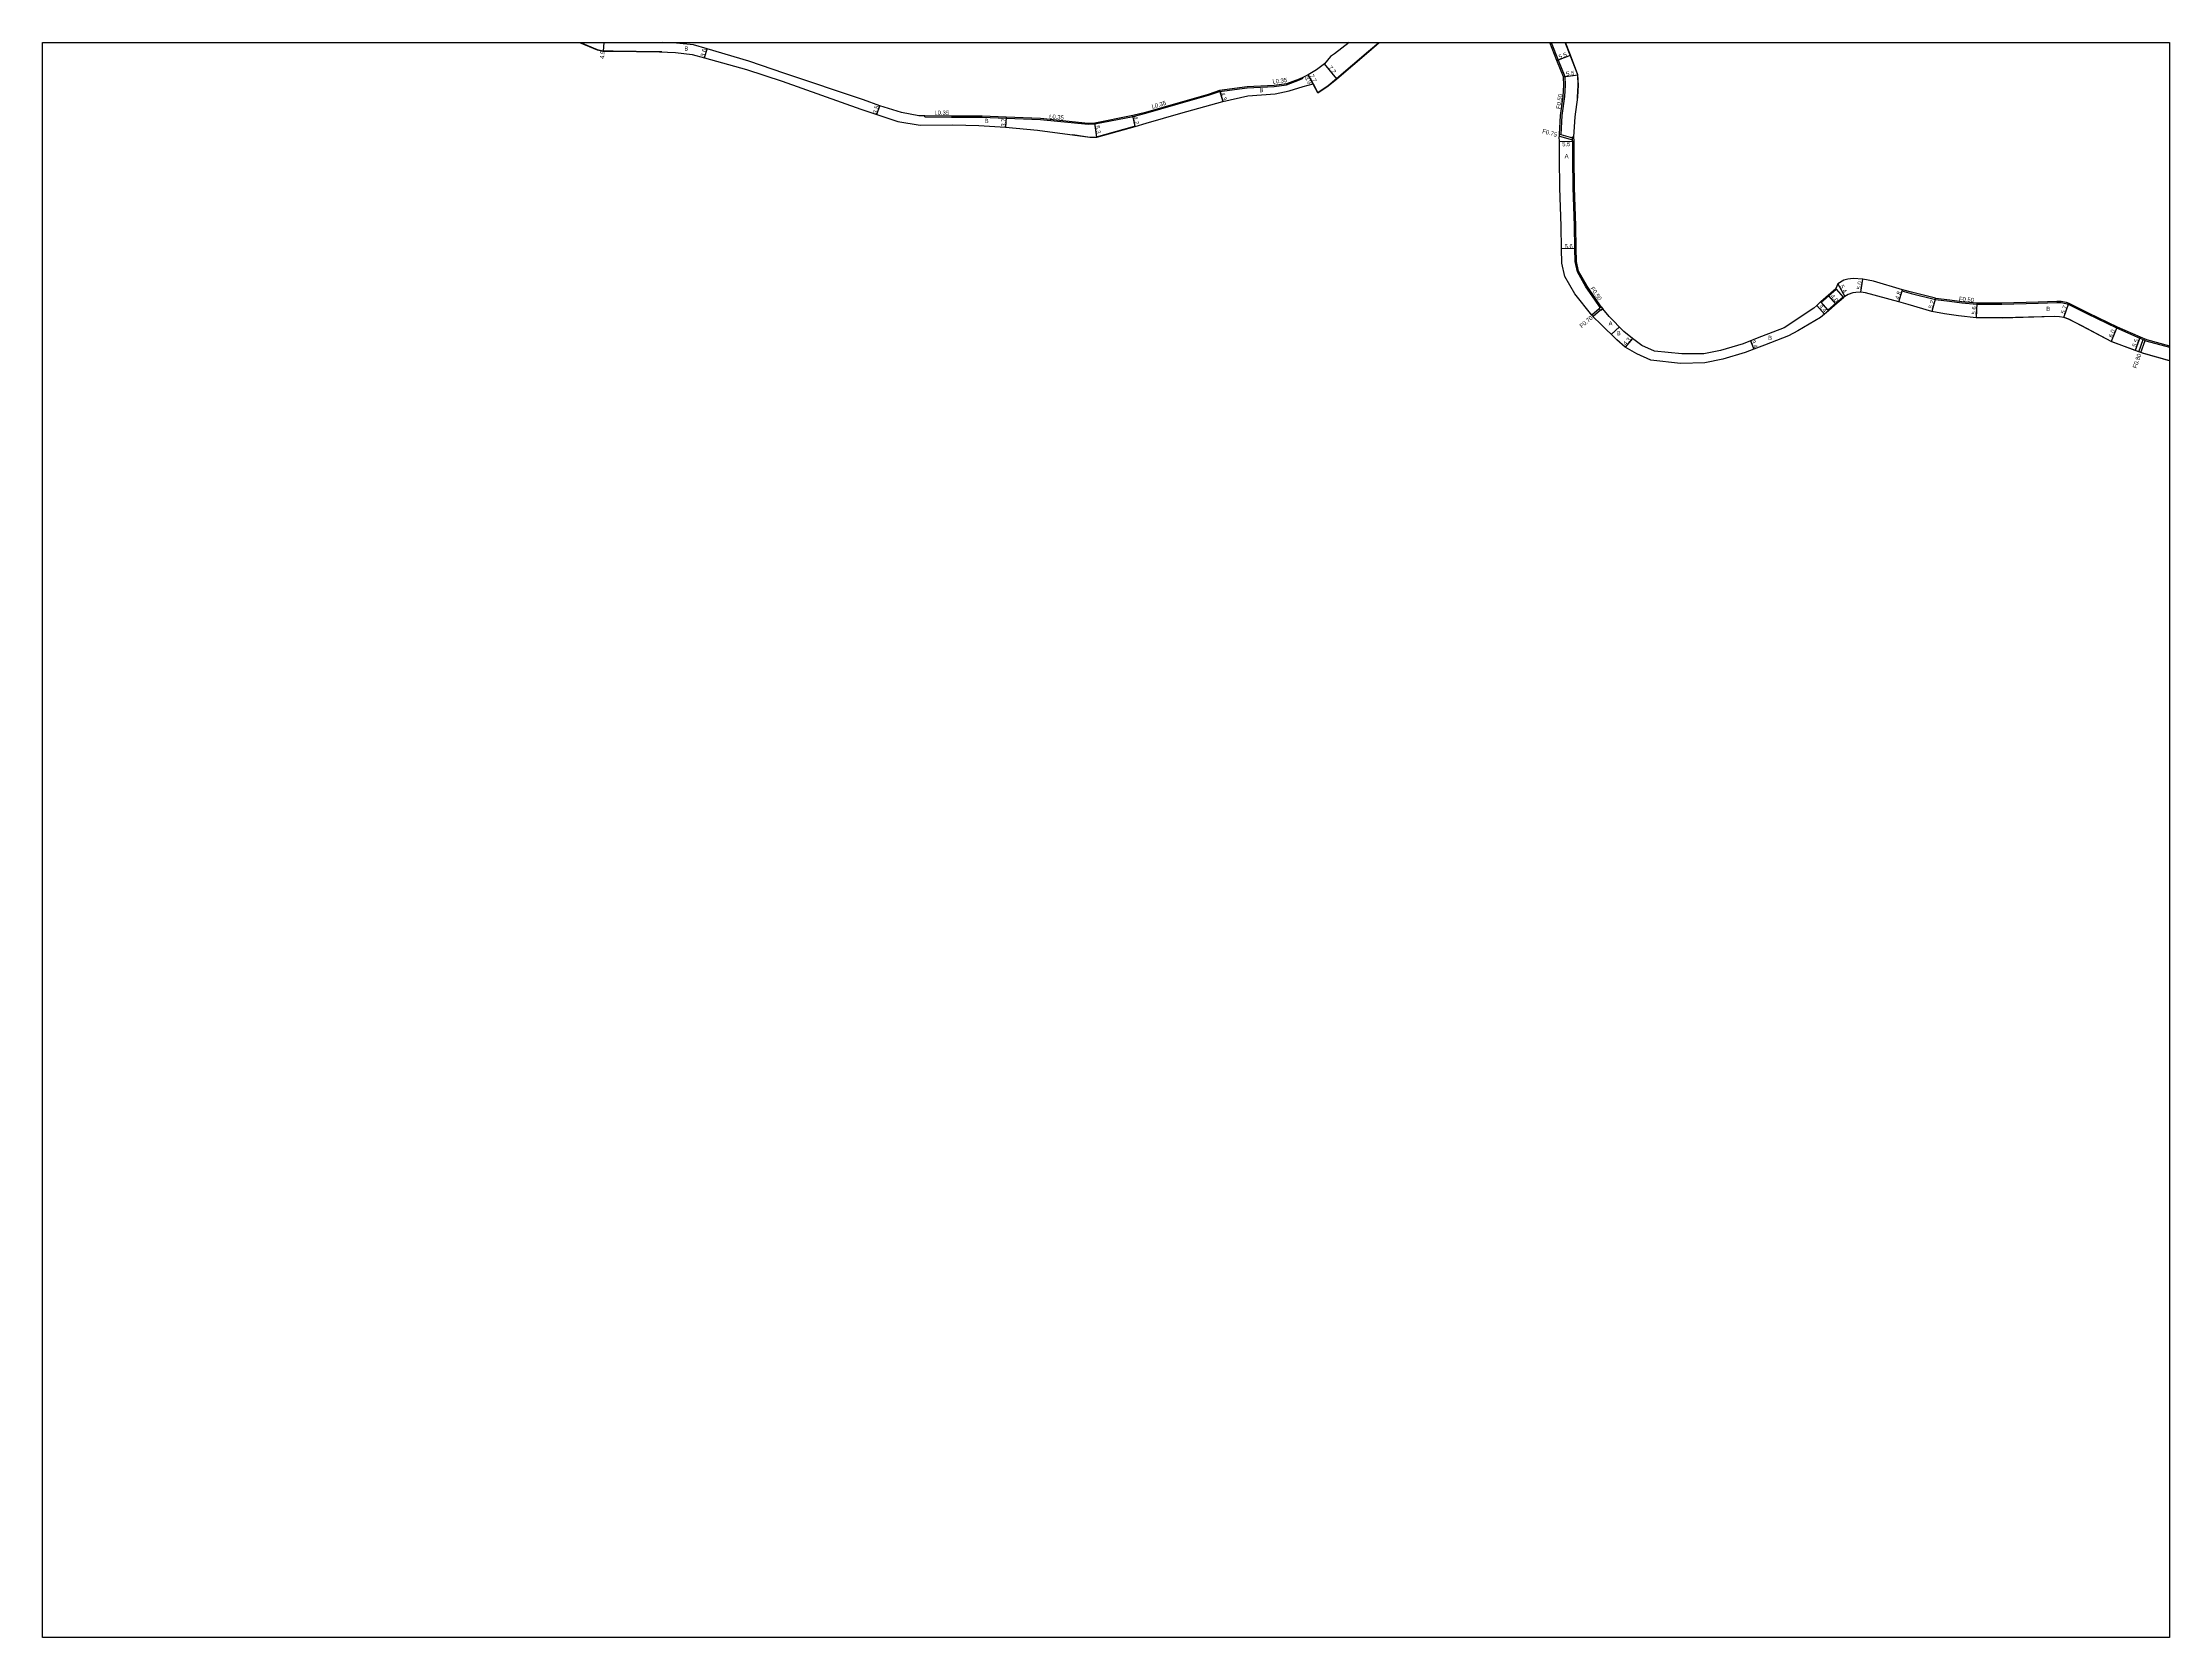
# Model space of a CAD drawing. Header units: metres. Extents: x -28000 to -24000, y -111000 to -108000.
# Drawn here: x -24800 to -24000, y -111000 to -110400 of the extents above; entities that cross this region are included whole.
import ezdxf

# ---------------------------------------------------------------- set-up
doc = ezdxf.new("R2010")
doc.units = ezdxf.units.M
doc.header["$LTSCALE"] = 2.5
for name, color, linetype in [('側溝・桝', 7, 'Continuous'), ('図郭', 7, 'Continuous'), ('幅員', 7, 'Continuous'), ('歩道・分離帯・安全施設', 7, 'Continuous'), ('舗装', 7, 'Continuous'), ('道路', 7, 'Continuous')]:
    doc.layers.add(name, color=color, linetype=linetype)
doc.styles.get("Standard").update_dxf_attribs({"font": ''})
doc.styles.get('Standard').set_extended_font_data('@MS PGothic')

msp = doc.modelspace()

# ---------------------------------------------------------------- linework, layer by layer
at = {"layer": '側溝・桝'}
for points in [[(-24232.55, -110400), (-24229.9, -110406.59), (-24227.45, -110412.74), (-24227.26, -110415.98), (-24227.51, -110420.3), (-24228.55, -110427.47), (-24228.95, -110434.62)], [(-24468.18, -110427.97), (-24458.14, -110428.1), (-24446.57, -110428.1), (-24437.53, -110428.45), (-24424.66, -110428.96), (-24406.74, -110430.76), (-24404.17, -110430.63), (-24389.84, -110427.78), (-24385.07, -110426.6), (-24372.9, -110423.11), (-24361.48, -110419.86), (-24357.25, -110418.4), (-24346.91, -110417), (-24336.69, -110416.51), (-24332.08, -110415.94), (-24327.24, -110414.09), (-24325.86, -110413.43), (-24326.01, -110413.12)], [(-24468.18, -110427.97), (-24468.18, -110427.62)], [(-24229.48, -110435.25), (-24224.48, -110436.6)], [(-24229.44, -110434.49), (-24228.95, -110434.62), (-24224.49, -110435.82)], [(-24214.14, -110499.74), (-24214.15, -110499.72), (-24216.3, -110496.54), (-24219.47, -110491.91), (-24222.7, -110486.2), (-24223.5, -110482.4), (-24223.6, -110477.48), (-24223.77, -110468.93), (-24224.29, -110454.49), (-24224.38, -110443.62), (-24224.47, -110437.17), (-24224.48, -110436.6), (-24224.49, -110435.82), (-24224.49, -110435.63), (-24224.5, -110435.43), (-24224, -110435.44)], [(-24100.47, -110492.99), (-24100.61, -110493.47), (-24097.1, -110494.43), (-24088.05, -110496.65), (-24082.68, -110497.35), (-24078.12, -110497.94), (-24072.48, -110498.45), (-24063.04, -110498.41), (-24049.39, -110498.02), (-24042.34, -110497.85), (-24040.77, -110497.85), (-24039, -110498.18), (-24038.08, -110498.48), (-24030.83, -110502.09), (-24019.93, -110507.37), (-24011.15, -110511.17), (-24009.85, -110511.74), (-24009.11, -110512.06), (-24008.83, -110512.18), (-24000, -110514.59)], [(-24214.46, -110500.14), (-24217.24, -110502.51)], [(-24214, -110500.67), (-24216.8, -110503.05)], [(-24011.46, -110516.38), (-24009.85, -110511.74)], [(-24010.71, -110516.65), (-24009.11, -110512.06)]]:
    msp.add_lwpolyline(points, dxfattribs=at)
msp.add_lwpolyline([(-24214.52, -110500.07), (-24214.14, -110499.74), (-24213.76, -110499.42), (-24213.14, -110500.14), (-24213.9, -110500.79), (-24214, -110500.67), (-24214.46, -110500.14)], close=True, dxfattribs=at)
at = {"layer": '図郭'}
msp.add_lwpolyline([(-24800, -110400), (-24000, -110400), (-24000, -111000), (-24800, -111000)], close=True, dxfattribs=at)
at = {"layer": '幅員'}
for points in [[(-24588.87, -110400), (-24589.17, -110403.22)], [(-24551.01, -110405.78), (-24550.02, -110402.32)], [(-24230.37, -110406.77), (-24225.26, -110404.72)], [(-24320.38, -110418.96), (-24323.91, -110412.12)], [(-24323.91, -110412.12), (-24322.12, -110415.58)], [(-24313.23, -110413.6), (-24317.81, -110408.05)], [(-24227.94, -110412.85), (-24222.49, -110412.1)], [(-24486.22, -110427.09), (-24485.13, -110423.76)], [(-24357.33, -110418.06), (-24356.04, -110422.16)], [(-24437.52, -110428.1), (-24437.78, -110431.79)], [(-24403.51, -110435.54), (-24404.21, -110430.28)], [(-24389.07, -110431.55), (-24389.91, -110427.43)], [(-24229.47, -110437.24), (-24223.97, -110437.16)], [(-24223.1, -110477.47), (-24228.7, -110477.58)], [(-24128.24, -110495.25), (-24125.63, -110498.28)], [(-24124.71, -110490.76), (-24122.09, -110495.48)], [(-24116.09, -110493.91), (-24115.36, -110488.96)], [(-24101.81, -110497.59), (-24100.47, -110492.99)], [(-24129.74, -110502.18), (-24132.66, -110498.89)], [(-24087.96, -110496.15), (-24089.32, -110501.17)], [(-24072.46, -110497.95), (-24072.71, -110503.55)], [(-24039.76, -110503.4), (-24037.89, -110498.01)], [(-24201.92, -110511.36), (-24204.74, -110514.61)], [(-24019.72, -110506.92), (-24021.87, -110512.52)], [(-24010.96, -110510.72), (-24012.92, -110515.85)], [(-24157.56, -110512.22), (-24156.32, -110515.39)]]:
    msp.add_lwpolyline(points, dxfattribs=at)
at = {"layer": '歩道・分離帯・安全施設'}
for points in [[(-24597.71, -110400), (-24591.42, -110402.62), (-24589.16, -110403.12), (-24585.4, -110403.18), (-24567.93, -110403.36), (-24567.04, -110403.4)], [(-24320.34, -110418.82), (-24316.47, -110416.22), (-24313.29, -110413.53), (-24301.24, -110403.3), (-24297.35, -110400)], [(-24222.69, -110421.07), (-24222.61, -110420.57), (-24222.35, -110416.02), (-24222.59, -110412.12), (-24225.36, -110404.75), (-24227.27, -110400)], [(-24412.44, -110434.66), (-24406.08, -110435.54), (-24403.53, -110435.44), (-24389.27, -110431.5)], [(-24125.42, -110492.67), (-24131.1, -110497.56)], [(-24128.34, -110500.77), (-24122.66, -110495.87)], [(-24072.62, -110503.45), (-24062.96, -110503.51), (-24043.12, -110502.95), (-24041.34, -110503.03), (-24039.74, -110503.3), (-24037.97, -110503.92), (-24032.95, -110506.54), (-24021.83, -110512.43), (-24012.88, -110515.76), (-24011.59, -110516.23)], [(-24010.57, -110516.6), (-24009.71, -110516.91), (-24000, -110519.65)]]:
    msp.add_lwpolyline(points, dxfattribs=at)
at = {"layer": '舗装'}
msp.add_lwpolyline([(-24209.94, -110509.8), (-24206.9, -110506.94)], dxfattribs=at)
at = {"layer": '道路'}
for points in [[(-24597.97, -110400), (-24591.45, -110402.71), (-24589.17, -110403.22), (-24585.4, -110403.28), (-24567.93, -110403.46), (-24561.87, -110403.74), (-24555.64, -110404.55), (-24551.01, -110405.78), (-24535.25, -110410.1), (-24521.76, -110414.49), (-24492.26, -110425.1), (-24486.22, -110427.09), (-24478.28, -110429.7), (-24469.89, -110431.14), (-24457.66, -110430.93), (-24447.81, -110431.26), (-24437.78, -110431.79), (-24425.71, -110432.93), (-24406.09, -110435.64), (-24403.51, -110435.54), (-24389.07, -110431.55), (-24384.86, -110430.38), (-24371.88, -110426.61), (-24356.04, -110422.16), (-24346.62, -110420.01), (-24336.4, -110419.28), (-24331.12, -110418.21), (-24325.82, -110416.56), (-24322.12, -110415.58), (-24320.38, -110418.96), (-24316.41, -110416.3), (-24313.23, -110413.6), (-24301.17, -110403.38), (-24297.2, -110400)], [(-24308.58, -110400), (-24314.07, -110404.21), (-24315.59, -110405.26), (-24317.81, -110408.05), (-24320.77, -110410.25), (-24323.91, -110412.12), (-24326.01, -110413.12), (-24327.38, -110413.77), (-24332.17, -110415.59), (-24336.72, -110416.16), (-24346.94, -110416.65), (-24357.33, -110418.06), (-24361.59, -110419.52), (-24373, -110422.77), (-24385.16, -110426.26), (-24389.91, -110427.43), (-24404.21, -110430.28), (-24406.73, -110430.41), (-24424.63, -110428.61), (-24437.52, -110428.1), (-24446.56, -110427.75), (-24458.14, -110427.75), (-24468.18, -110427.62), (-24470.37, -110427.59), (-24476.9, -110426.28), (-24485.13, -110423.76), (-24491.25, -110421.5), (-24520.79, -110411.65), (-24534.3, -110406.96), (-24550.02, -110402.32), (-24555.17, -110400.87), (-24561.59, -110400.25), (-24567, -110400)], [(-24122.09, -110495.48), (-24122.57, -110495.97), (-24122.74, -110495.78), (-24128.42, -110500.68), (-24128.25, -110500.87), (-24131.22, -110503.5), (-24139.83, -110508.46), (-24143.32, -110510.33), (-24152.3, -110513.81), (-24156.32, -110515.39), (-24159.54, -110516.65), (-24168.01, -110519.14), (-24174.72, -110520.54), (-24183.92, -110520.75), (-24195.05, -110519.55), (-24200.34, -110517.16), (-24204.74, -110514.61), (-24207.85, -110511.86), (-24213.88, -110505.9), (-24216.7, -110503.18), (-24216.8, -110503.05), (-24217.24, -110502.51), (-24223.71, -110494.55), (-24227.43, -110487.99), (-24228.49, -110482.97), (-24228.7, -110477.58), (-24228.77, -110469.07), (-24229.29, -110454.6), (-24229.38, -110443.68), (-24229.47, -110437.24), (-24229.5, -110435.48), (-24229.48, -110435.25), (-24229.44, -110434.49), (-24229.05, -110427.42), (-24228.01, -110420.25), (-24227.76, -110415.98), (-24227.94, -110412.85), (-24230.37, -110406.77), (-24233.09, -110400)], [(-24144.9, -110507.32), (-24153.47, -110510.59), (-24157.56, -110512.22), (-24160.4, -110513.36), (-24168.84, -110515.84), (-24175.08, -110517.14), (-24183.36, -110517.15), (-24193.69, -110516.1), (-24198.45, -110513.99), (-24201.92, -110511.36), (-24205.2, -110508.7), (-24210.69, -110503.02), (-24213.14, -110500.14), (-24213.76, -110499.42), (-24215.89, -110496.26), (-24219.04, -110491.64), (-24222.22, -110486.02), (-24223, -110482.35), (-24223.1, -110477.47), (-24223.27, -110468.91), (-24223.79, -110454.48), (-24223.88, -110443.62), (-24223.97, -110437.16), (-24224, -110435.44), (-24223.55, -110427.9), (-24222.51, -110420.57), (-24222.25, -110416.02), (-24222.49, -110412.1), (-24225.26, -110404.72), (-24227.16, -110400)], [(-24087.96, -110496.15), (-24096.98, -110493.95), (-24100.47, -110492.99), (-24111.27, -110489.79), (-24115.36, -110488.96), (-24118.97, -110488.76), (-24120.97, -110489.01), (-24122.45, -110489.43), (-24124.71, -110490.76), (-24125.51, -110492.56), (-24125.35, -110492.75), (-24131.03, -110497.65), (-24131.19, -110497.46), (-24132.66, -110498.89), (-24133.81, -110499.91), (-24144.9, -110507.32)], [(-24000, -110519.75), (-24009.74, -110517), (-24010.71, -110516.65), (-24011.46, -110516.38), (-24012.92, -110515.85), (-24021.87, -110512.52), (-24033, -110506.63), (-24038.01, -110504.01), (-24039.76, -110503.4), (-24041.35, -110503.13), (-24043.12, -110503.05), (-24062.96, -110503.61), (-24072.71, -110503.55), (-24079.4, -110502.76), (-24084.58, -110502.03), (-24089.32, -110501.17), (-24098.24, -110498.58), (-24101.81, -110497.59), (-24114.31, -110494.15), (-24116.09, -110493.91), (-24117.98, -110493.98), (-24119.11, -110494.17), (-24120.87, -110494.82), (-24122.09, -110495.48)], [(-24087.96, -110496.15), (-24082.62, -110496.85), (-24078.07, -110497.44), (-24072.46, -110497.95), (-24063.05, -110497.91), (-24049.4, -110497.52), (-24042.35, -110497.35), (-24040.72, -110497.35), (-24038.87, -110497.7), (-24037.89, -110498.01), (-24030.61, -110501.64), (-24019.72, -110506.92), (-24010.96, -110510.72), (-24008.66, -110511.71), (-24000, -110514.07)]]:
    msp.add_lwpolyline(points, dxfattribs=at)
for points in [[(-24131.19, -110497.46), (-24125.51, -110492.56), (-24125.35, -110492.75), (-24131.03, -110497.65)], [(-24131.03, -110497.65), (-24125.35, -110492.75), (-24122.74, -110495.78), (-24128.42, -110500.68)], [(-24128.25, -110500.87), (-24122.57, -110495.97), (-24122.74, -110495.78), (-24128.42, -110500.68)]]:
    msp.add_lwpolyline(points, close=True, dxfattribs=at)

# ---------------------------------------------------------------- texts
at = {"layer": '側溝・桝'}
for s, rotation, p in [('L0.35', 7.1261, (-24337.27, -110415.52)), ('L0.35', 16.02242, (-24382.55, -110424.92)), ('F0.50', 81.72136, (-24229.09, -110425.1)), ('L0.35', 359.24667, (-24464.56, -110427.18)), ('L0.35', 354.26201, (-24421.44, -110428.53)), ('F0.75', 344.97283, (-24236.03, -110434.04)), ('F0.50', 304.36387, (-24217.89, -110492.56)), ('F0.50', 354.77796, (-24079.23, -110497.19)), ('F0.70', 40.44302, (-24221.04, -110507.5)), ('F0.80', 70.78704, (-24012.4, -110522.71))]:
    msp.add_text(s, height=1.6, rotation=rotation, dxfattribs=at).set_placement(p)
at = {"layer": '幅員'}
for s, rotation, p in [('4.9', 84.63463, (-24588.79, -110406.21)), ('3.6', 73.92752, (-24551.05, -110405.56)), ('5.5', 21.94884, (-24229.34, -110406.25)), ('3.9', 297.28011, (-24325.36, -110413.08)), ('7.7', 297.28011, (-24323.5, -110412.39)), ('7.2', 309.56194, (-24316.46, -110409.53)), ('5.5', 7.93833, (-24226.82, -110412.6)), ('3.5', 71.78765, (-24486.27, -110426.92)), ('4.3', 287.4926, (-24356.97, -110419)), ('3.7', 85.92493, (-24437.88, -110431.71)), ('5.3', 277.60475, (-24403.98, -110431.31)), ('4.2', 281.61845, (-24389.72, -110427.9)), ('5.5', 0.84633, (-24228.4, -110439.02)), ('5.6', 1.16475, (-24227.5, -110477.46)), ('4.0', 310.75539, (-24127.61, -110495.6)), ('5.4', 299.03397, (-24124.09, -110491.68)), ('5.0', 81.68601, (-24116.06, -110493)), ('4.8', 73.78481, (-24101.68, -110496.8)), ('4.4', 311.59525, (-24131.89, -110499.38)), ('5.2', 74.82705, (-24089.15, -110500.18)), ('5.6', 87.34988, (-24072.76, -110502.34)), ('5.7', 70.82468, (-24039.45, -110502.18)), ('4.3', 49.15676, (-24204.45, -110514.13)), ('3.4', 291.36203, (-24157.43, -110512.28)), ('6.0', 69.05642, (-24021.46, -110511.18)), ('5.5', 69.10886, (-24012.6, -110514.74))]:
    msp.add_text(s, height=1.6, rotation=rotation, dxfattribs=at).set_placement(p)
at = {"layer": '舗装'}
for s, p in [('B', (-24558.58, -110403.03)), ('B', (-24342.29, -110418.68)), ('B', (-24445.6, -110430.29)), ('A', (-24227.49, -110443.54)), ('B', (-24046.35, -110500.99)), ('A', (-24210.96, -110506.43)), ('B', (-24207.89, -110510.13)), ('B', (-24150.96, -110511.91))]:
    msp.add_text(s, height=1.6, dxfattribs=at).set_placement(p)

doc.saveas('drawing.dxf')
